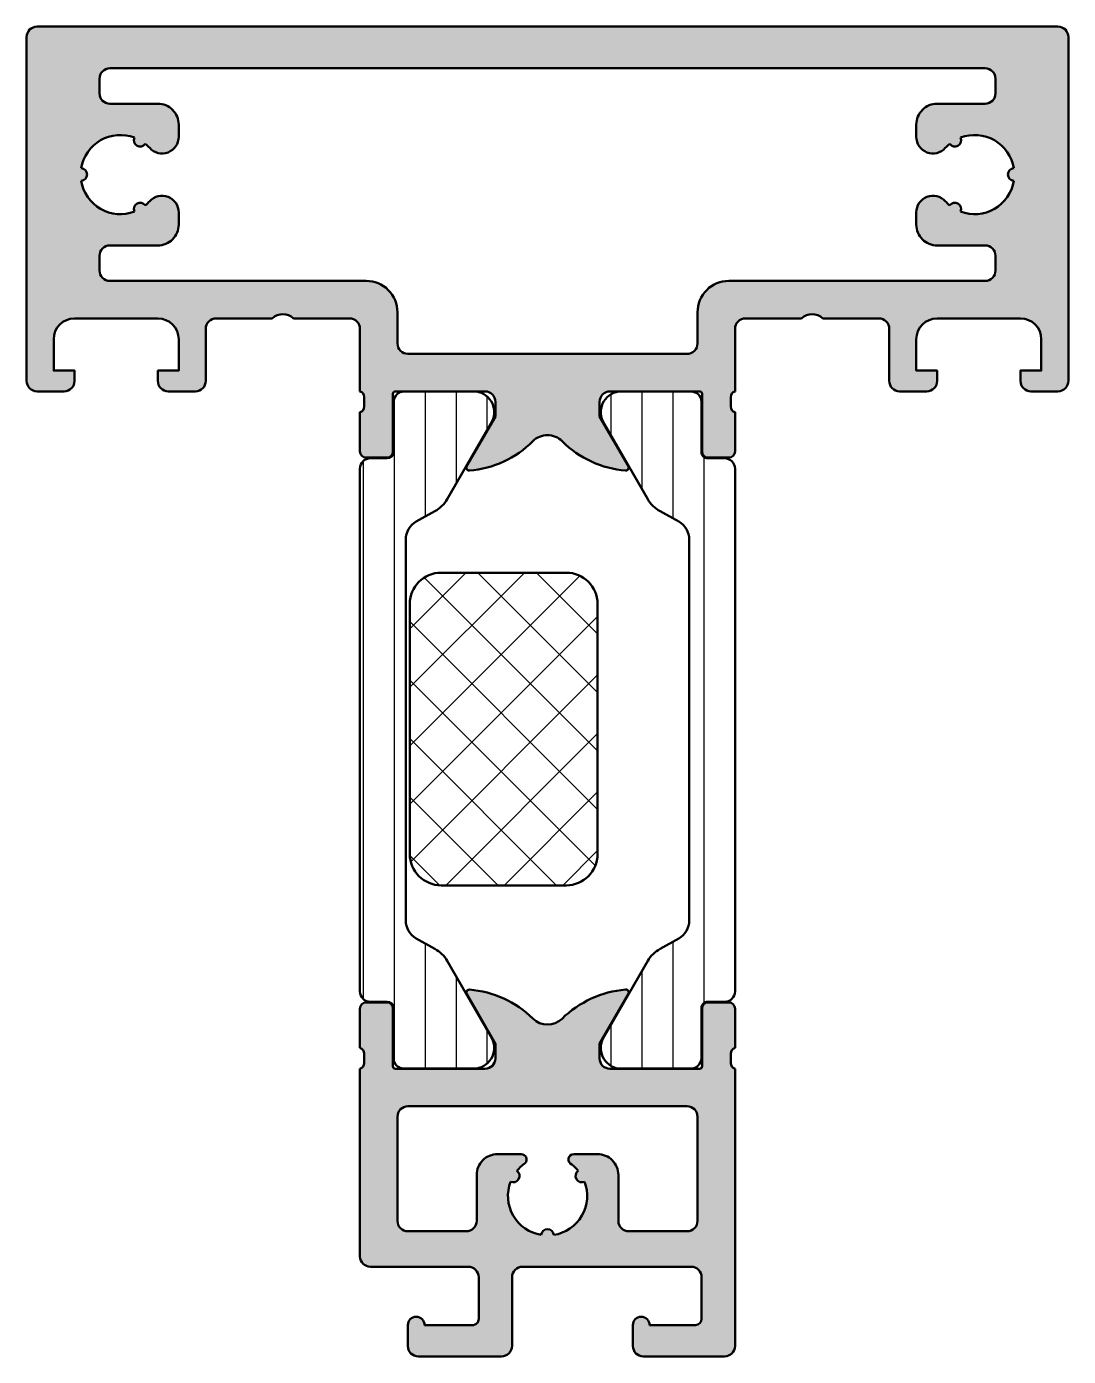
# Model space of a CAD drawing. Extents: x -34 to 16, y 0 to 63.8.
import ezdxf

# ---------------------------------------------------------------- set-up
doc = ezdxf.new("R2010")
doc.units = 0
for name, color, linetype, lineweight in [('0S-Alu contour', 7, 'Continuous', 50), ('0S-Alu hatch', 252, 'Continuous', 25), ('0S-Plastic contour', 254, 'Continuous', 50), ('0S-Plastic hatch', 253, 'Continuous', 25), ('0S-PT contour', 91, 'Continuous', 50), ('0S-PT hatch', 103, 'Continuous', 25)]:
    doc.layers.add(name, color=color, linetype=linetype, lineweight=lineweight)
pattern_1 = [(90, (0, 0), (-1.4859, 0), [])]

# ---------------------------------------------------------------- blocks, each defined once
blk = doc.blocks.new('361260__0FC43218_88BC_407F_BA03_FA83623D5A93_')
at = {"layer": '0S-Alu hatch'}
h = blk.add_hatch(color=256, dxfattribs=at)
edge = h.paths.add_edge_path()
edge.add_line((-17.9978971252732, 13.80130790720986), (-17.99731718468376, 4.799637954501207))
edge.add_arc((-17.49707938946051, 4.799875804912176), 0.5002378517692133, 180.0272426909746, 270.0042221778324)
edge.add_line((-17.49704252648064, 4.299637954501196), (-12.79978906082817, 4.299637954501207))
edge.add_ellipse((-12.79960044200256, 3.799826570296934), major_axis=(-0.4998114197947596, 0), ratio=1, start_angle=179.9774761412519, end_angle=270.0216222808698, ccw=False)
edge.add_line((-12.29978906082818, 3.799630086688099), (-12.29883879209876, 1.799311788870198))
edge.add_ellipse((-12.59883875824665, 1.799169271258404), major_axis=(-0.3000000000000029, 0), ratio=1, start_angle=90.00000000000102, end_angle=180.0272188598893, ccw=False)
edge.add_line((-12.59883875824664, 1.499169271258402), (-14.89981352257439, 1.499169271258409))
edge.add_arc((-15.29980741905876, 1.498981082068098), 0.3999939407540122, 0.026956525226164, 179.9730434747738)
edge.add_line((-15.69980131554314, 1.499169271258438), (-15.69980131554314, 0.4991723706999096))
edge.add_arc((-15.20006176675599, 0.4989119194871137), 0.4997396166573679, 179.970138937485, 270.0298610625287)
edge.add_line((-15.19980131554314, -0.0008276293000707), (-11.19980131554314, -0.000827629300062))
edge.add_arc((-11.19954086433029, 0.4989119194871137), 0.4997396166573732, 269.9701389374713, 360.0298610625272)
edge.add_line((-10.6998013155431, 0.4991723706999532), (-10.69980131554314, 3.799630086688097))
edge.add_ellipse((-10.20005239365945, 3.799881403103206), major_axis=(-0.4997489850753566, 0), ratio=1, start_angle=-90.02878588536959, end_angle=0.028813206127892954, ccw=False)
edge.add_line((-10.19980131554314, 4.299630325106674), (-2.099807609793629, 4.299630325106676))
edge.add_ellipse((-2.099566697902099, 3.799871236883237), major_axis=(-0.4997591462899528, 0), ratio=1, start_angle=179.972352904278, end_angle=270.0276197749581, ccw=False)
edge.add_line((-1.599807609793591, 3.799630086688051), (-1.599807609793629, 1.799169271258421))
edge.add_ellipse((-1.899807609793736, 1.799169271258514), major_axis=(-0.3000000000001071, 0), ratio=1, start_angle=90.00000000000739, end_angle=180, ccw=False)
edge.add_line((-1.899807609793697, 1.499169271258407), (-4.09982572960564, 1.499169271258409))
edge.add_arc((-4.499819626090015, 1.498981082068098), 0.3999939407540122, 0.026956525226164, 179.9730434747738)
edge.add_line((-4.89981352257439, 1.499169271258438), (-4.89981352257439, 0.4991723706999381))
edge.add_arc((-4.400011518686255, 0.4989743745880447), 0.4998020431060991, 179.9773023299494, 270.0226976700537)
edge.add_line((-4.39981352257439, -0.0008276293000656), (-0.4997891085118909, -0.0008276293000904))
edge.add_arc((-0.5008975748014564, 0.5015057364470863), 0.5023345887358165, 270.1264306561599, 359.7338576854152)
edge.add_line((0.0014315946130541, 0.499172370699945), (0.0014315946131092, 13.79965321329024))
edge.add_ellipse((0.0802680411561321, 14.06717380528334), major_axis=(-0.2788950563274082, 0), ratio=1, start_angle=-1.164589374103798, end_angle=73.58012358051059, ccw=False)
edge.add_line((-0.1985694053868874, 14.07284221328174), (-0.1985694053869338, 14.52643621328175))
edge.add_ellipse((0.0802986902564206, 14.53209687275866), major_axis=(-0.2789255417373327, 0), ratio=1, start_angle=-73.57540544462552, end_angle=1.1628700728546164, ccw=False)
edge.add_line((0.0014315946131086, 14.79964021328175), (0.0014315946131092, 16.67965121329027))
edge.add_arc((-0.2985684053868454, 16.67965121329027), 0.3000000000000007, 0, 90.00000000002171)
edge.add_line((-0.298568405386959, 16.97965121329027), (-1.278542724429712, 16.97965121329028))
edge.add_arc((-1.278542724429712, 16.67965121329027), 0.3000000000000007, 90, 180)
edge.add_line((-1.578542724429713, 16.67965121329027), (-1.578542724429667, 13.9196608426848))
edge.add_ellipse((-1.698542724429672, 13.91966084268481), major_axis=(-0.1200000000000059, 0), ratio=1, start_angle=90.00000000000063, end_angle=180, ccw=False)
edge.add_line((-1.698542724429671, 13.7996608426848), (-5.99856840538689, 13.7996608426848))
edge.add_ellipse((-5.998591468703279, 14.29963777907472), major_axis=(-0.4999769369218669, 0), ratio=1, start_angle=-0.0017687124012013555, end_angle=90.00264298329279, ccw=False)
edge.add_line((-6.498568405386919, 14.29965321329025), (-6.49856840538689, 14.99965779092699))
edge.add_line((-6.49856840538689, 14.99965779092699), (-5.116806928978121, 17.3929457827503))
edge.add_arc((-5.237184547003153, 17.46244563223652), 0.1389999999999977, 330.0000716396147, 455.0484688207068)
edge.add_arc((-4.809421857260758, 12.62027721314655), 5.000026220621331, 95.0484688206841, 134.2816996639567)
edge.add_ellipse((-8.998560104650691, 16.91579061580255), major_axis=(-0.9999999999999232, 0), ratio=1, start_angle=45.31333341641488, end_angle=134.2816996639592, ccw=False)
edge.add_arc((-13.12083209949458, 12.74818330795426), 4.861917525170921, 45.31333341641597, 85.57985924540934)
edge.add_arc((-12.75683916082812, 17.45705356420126), 0.1390000000000014, 85.57985924544819, 209.9999283603524)
edge.add_line((-12.87721677885323, 17.38755371471508), (-11.49856840538689, 14.99965779092699))
edge.add_line((-11.49856840538689, 14.99965779092699), (-11.49856840538689, 14.29965321329024))
edge.add_ellipse((-11.99861802901821, 14.29971046922902), major_axis=(-0.5000496269092439, 0), ratio=1, start_angle=90.00218917513968, end_angle=179.9934396038542, ccw=False)
edge.add_line((-11.99859892296501, 13.79966084268478), (-16.29792259815576, 13.79965338784799))
edge.add_ellipse((-16.29792280623055, 13.91965338784776), major_axis=(-0.1199999999999469, 0), ratio=1, start_angle=0, end_angle=90.00009934839471, ccw=False)
edge.add_line((-16.4179228062305, 13.91965338784777), (-16.41792280623053, 16.68130590720986))
edge.add_arc((-16.71792280623049, 16.68130590720986), 0.3000000000000043, 0, 90)
edge.add_line((-16.71792280623049, 16.98130590720986), (-17.69789712527324, 16.98130590720981))
edge.add_arc((-17.69789712527324, 16.68130590720983), 0.2999999999999652, 90, 180)
edge.add_line((-17.99789712527321, 16.68130590720983), (-17.99789712527331, 14.80129490720131))
edge.add_ellipse((-18.07676422091639, 14.53375156667838), major_axis=(-0.2789255417371184, 0), ratio=1, start_angle=178.8371299271139, end_angle=253.57540544466138, ccw=False)
edge.add_line((-17.79789612527325, 14.52809090720132), (-17.79789612527327, 14.07449690720131))
edge.add_ellipse((-18.07673357181617, 14.06882849920285), major_axis=(-0.2788950563272903, 0), ratio=1, start_angle=106.4198764194856, end_angle=181.1645893741151, ccw=False)
edge = h.paths.add_edge_path()
edge.add_ellipse((-15.69803495083909, 11.49993608790174), major_axis=(-0.4997217644620078, 0), ratio=1, start_angle=-90.02841107829369, end_angle=0.03190824188072838, ccw=False)
edge.add_line((-15.69778715538689, 11.99965779092697), (-2.298464645621265, 11.99965779092698))
edge.add_ellipse((-2.298210969793217, 11.49988096372871), major_axis=(-0.4997768915784234, 0), ratio=1, start_angle=179.9744148633478, end_angle=270.0290820867885, ccw=False)
edge.add_line((-1.79843412804313, 11.49965779092697), (-1.798128952261887, 6.499642532137947))
edge.add_ellipse((-2.297794272517649, 6.499307871889584), major_axis=(-0.4996654323282479, 0), ratio=1, start_angle=89.9651222430955, end_angle=180.0383749204868, ccw=False)
edge.add_line((-2.298098434683765, 5.999642532137914), (-5.096967894320869, 5.999642532138041))
edge.add_ellipse((-5.096967894320869, 6.499642532138068), major_axis=(-0.5000000000000263, 0), ratio=1, start_angle=0.0032379919052232253, end_angle=90, ccw=False)
edge.add_line((-5.596967893522448, 6.499614275328134), (-5.597092359105189, 8.70201409256037))
edge.add_arc((-6.596719998370758, 8.702386477884687), 0.9996277086268094, 359.9786559458463, 450.0248410042646)
edge.add_line((-6.597153394261453, 9.702014092560516), (-7.740921704808329, 9.702014092560495))
edge.add_arc((-7.740476768507846, 9.445370835683747), 0.2566436425641909, 90.0993322284764, 247.9529281684275)
edge.add_ellipse((-8.995920076794732, 7.702014092560347), major_axis=(-1.899999999999972, 0), ratio=1, start_angle=219.0928124418445, end_angle=232.4064079722575, ccw=False)
edge.add_arc((-7.350497792846454, 8.65233185086845), 0.3009363354029635, 124.5766386696725, 295.4407405094593)
edge.add_ellipse((-8.99592007679496, 7.702014092560489), major_axis=(-1.899999999999988, 0), ratio=1, start_angle=99.05132556162368, end_angle=200.9245667373083, ccw=False)
edge.add_arc((-8.997744430777516, 5.799642532137909), 0.301855267552106, 4.94709011017446, 174.943017843845)
edge.add_ellipse((-8.995920076795073, 7.702014092560489), major_axis=(-1.89999999999997, 0), ratio=1, start_angle=-20.8928512097786, end_angle=80.8387823923992, ccw=False)
edge.add_arc((-10.64407217410928, 8.653309746036626), 0.3017097781496182, 245.1229573836657, 414.890883176)
edge.add_ellipse((-8.995920076795187, 7.702014092560716), major_axis=(-1.899999999999716, 0), ratio=1, start_angle=304.13758142514774, end_angle=320.9066917694514, ccw=False)
edge.add_arc((-10.25378347969206, 9.445366095923163), 0.256648034123328, 318.2981048899558, 450.0309672842568)
edge.add_line((-10.25392219308958, 9.702014092560505), (-11.39717170480833, 9.702014092560495))
edge.add_arc((-11.39768406787971, 8.702587457653266), 0.9994267662404795, 89.97062691950434, 180.0328702440741)
edge.add_line((-12.39711066965213, 8.70201409256045), (-12.39696131516876, 6.499676440308839))
edge.add_ellipse((-12.89696131401899, 6.499642532137841), major_axis=(-0.4999999999999965, 0), ratio=1, start_angle=90, end_angle=180.0038855901814, ccw=False)
edge.add_line((-12.89696131401899, 5.999642532137844), (-15.69739042687126, 5.999642532137918))
edge.add_ellipse((-15.69766194275962, 6.499401518186942), major_axis=(-0.4997590598054497, 0), ratio=1, start_angle=-0.027631480511502104, end_angle=90.0311284306581, ccw=False)
edge.add_line((-16.19742094444934, 6.499642532137885), (-16.19775663780876, 11.49965779092691))
at = {"layer": '0S-Alu contour', "color": 7}
for points in [[(-12.87721677885323, 17.38755371471508), (-11.49856840538689, 14.99965779092699), (-11.49856840538689, 14.29965321329024)], [(-6.498568405386919, 14.29965321329025), (-6.49856840538689, 14.99965779092699), (-5.116806928978121, 17.3929457827503)], [(-17.99789712527321, 16.68130590720983), (-17.99789712527331, 14.80129490720131)], [(-16.71792280623049, 16.98130590720986), (-17.69789712527324, 16.98130590720981)], [(-16.4179228062305, 13.91965338784777), (-16.41792280623053, 16.68130590720986)], [(-1.578542724429713, 16.67965121329027), (-1.578542724429667, 13.9196608426848)], [(-0.298568405386959, 16.97965121329027), (-1.278542724429712, 16.97965121329028)], [(0.0014315946131086, 14.79964021328175), (0.0014315946131092, 16.67965121329027)], [(-17.79789612527325, 14.52809090720132), (-17.79789612527327, 14.07449690720131)], [(-0.1985694053868874, 14.07284221328174), (-0.1985694053869338, 14.52643621328175)], [(-17.9978971252732, 13.80130790720986), (-17.99731718468376, 4.799637954501207)], [(-11.99859892296501, 13.79966084268478), (-16.29792259815576, 13.79965338784799)], [(-1.698542724429671, 13.7996608426848), (-5.99856840538689, 13.7996608426848)], [(0.0014315946130541, 0.499172370699945), (0.0014315946131092, 13.79965321329024)], [(-16.19742094444934, 6.499642532137885), (-16.19775663780876, 11.49965779092691)], [(-15.69778715538689, 11.99965779092697), (-2.298464645621265, 11.99965779092698)], [(-1.79843412804313, 11.49965779092697), (-1.798128952261887, 6.499642532137947)], [(-10.25392219308958, 9.702014092560505), (-11.39717170480833, 9.702014092560495)], [(-6.597153394261453, 9.702014092560516), (-7.740921704808329, 9.702014092560495)], [(-12.39711066965213, 8.70201409256045), (-12.39696131516876, 6.499676440308839)], [(-5.596967893522448, 6.499614275328134), (-5.597092359105189, 8.70201409256037)], [(-12.89696131401899, 5.999642532137844), (-15.69739042687126, 5.999642532137918)], [(-2.298098434683765, 5.999642532137914), (-5.096967894320869, 5.999642532138041)], [(-17.49704252648064, 4.299637954501196), (-12.79978906082817, 4.299637954501207)], [(-10.19980131554314, 4.299630325106674), (-2.099807609793629, 4.299630325106676)], [(-12.29978906082818, 3.799630086688099), (-12.29883879209876, 1.799311788870198)], [(-10.6998013155431, 0.4991723706999532), (-10.69980131554314, 3.799630086688097)], [(-1.599807609793591, 3.799630086688051), (-1.599807609793629, 1.799169271258421)], [(-15.69980131554314, 1.499169271258438), (-15.69980131554314, 0.4991723706999096)], [(-12.59883875824664, 1.499169271258402), (-14.89981352257439, 1.499169271258409)], [(-4.89981352257439, 1.499169271258438), (-4.89981352257439, 0.4991723706999381)], [(-1.899807609793697, 1.499169271258407), (-4.09982572960564, 1.499169271258409)], [(-15.19980131554314, -0.0008276293000707), (-11.19980131554314, -0.000827629300062)], [(-4.39981352257439, -0.0008276293000656), (-0.4997891085118909, -0.0008276293000904)]]:
    blk.add_lwpolyline(points, dxfattribs=at)
for centre, radius, start, end in [((-12.75683916082812, 17.45705356420126), 0.1390000000000014, 85.57985924544819, 209.9999283603524), ((-13.12083209949458, 12.74818330795426), 4.861917525170921, 45.31333341641597, 85.57985924540934), ((-4.809421857260758, 12.62027721314655), 5.000026220621331, 95.0484688206841, 134.2816996639567), ((-5.237184547003153, 17.46244563223652), 0.1389999999999977, 330.0000716396147, 95.04846882070676), ((-17.69789712527324, 16.68130590720983), 0.2999999999999652, 90, 180), ((-16.71792280623049, 16.68130590720986), 0.3000000000000043, 0, 90), ((-1.278542724429712, 16.67965121329027), 0.3000000000000007, 90, 180), ((-0.2985684053868454, 16.67965121329027), 0.3000000000000007, 0, 90.00000000002171), ((-11.39768406787971, 8.702587457653266), 0.9994267662404795, 89.97062691950434, 180.0328702440741), ((-10.25378347969206, 9.445366095923163), 0.256648034123328, 318.2981048899558, 90.03096728425695), ((-7.740476768507846, 9.445370835683747), 0.2566436425641909, 90.0993322284764, 247.9529281684275), ((-6.596719998370758, 8.702386477884687), 0.9996277086268094, 359.9786559458463, 90.02484100426464), ((-10.64407217410928, 8.653309746036626), 0.3017097781496182, 245.1229573836657, 54.89088317600002), ((-7.350497792846454, 8.65233185086845), 0.3009363354029635, 124.5766386696725, 295.4407405094593), ((-8.997744430777516, 5.799642532137909), 0.301855267552106, 4.94709011017446, 174.943017843845), ((-17.49707938946051, 4.799875804912176), 0.5002378517692133, 180.0272426909746, 270.0042221778324), ((-15.29980741905876, 1.498981082068098), 0.3999939407540122, 0.026956525226164, 179.9730434747738), ((-4.499819626090015, 1.498981082068098), 0.3999939407540122, 0.026956525226164, 179.9730434747738), ((-15.20006176675599, 0.4989119194871137), 0.4997396166573679, 179.970138937485, 270.0298610625287), ((-11.19954086433029, 0.4989119194871137), 0.4997396166573732, 269.9701389374713, 0.0298610625271918), ((-4.400011518686255, 0.4989743745880447), 0.4998020431060991, 179.9773023299494, 270.0226976700537), ((-0.5008975748014564, 0.5015057364470863), 0.5023345887358165, 270.1264306561599, 359.7338576854152)]:
    blk.add_arc(centre, radius, start, end, dxfattribs=at)
at = {"layer": '0S-Alu contour', "color": 7, "extrusion": (0, 0, -1)}
for centre, radius, start, end in [((8.998560104650691, 16.91579061580255), 0.9999999999999232, 225.7183003360408, 314.6866665835851), ((18.07676422091639, 14.53375156667838), 0.2789255417371184, 106.4245945553386, 181.1628700728862), ((-0.0802986902564206, 14.53209687275866), 0.2789255417373327, 358.8371299271454, 73.5754054446255), ((18.07673357181617, 14.06882849920285), 0.2788950563272903, 178.8354106258849, 253.5801235805144), ((11.99861802901821, 14.29971046922902), 0.5000496269092439, 180.0065603961458, 269.9978108248603), ((5.998591468703279, 14.29963777907472), 0.4999769369218669, 269.9973570167072, 0.0017687124011641), ((-0.0802680411561321, 14.06717380528334), 0.2788950563274082, 286.4198764194894, 1.164589374103809), ((16.29792280623055, 13.91965338784776), 0.1199999999999469, 269.9999006516053, 0), ((1.698542724429672, 13.91966084268481), 0.1200000000000059, 180, 269.9999999999994), ((15.69803495083909, 11.49993608790174), 0.4997217644620078, 359.9680917581193, 90.02841107829373), ((2.298210969793217, 11.49988096372871), 0.4997768915784234, 89.97091791321151, 180.0255851366523), ((8.995920076795187, 7.702014092560716), 1.899999999999716, 39.09330823054856, 55.86241857485227), ((8.995920076794732, 7.702014092560347), 1.899999999999972, 127.5935920277425, 140.9071875581555), ((8.995920076795073, 7.702014092560489), 1.89999999999997, 279.1612176076009, 20.89285120977862), ((8.99592007679496, 7.702014092560489), 1.899999999999988, 159.0754332626917, 260.9486744383763), ((15.69766194275962, 6.499401518186942), 0.4997590598054497, 269.9688715693419, 0.0276314805114837), ((12.89696131401899, 6.499642532137841), 0.4999999999999965, 179.9961144098186, 270), ((5.096967894320869, 6.499642532138068), 0.5000000000000263, 270, 359.9967620080948), ((2.297794272517649, 6.499307871889584), 0.4996654323282479, 179.9616250795132, 270.0348777569045), ((12.79960044200256, 3.799826570296934), 0.4998114197947596, 89.97837771913022, 180.0225238587482), ((10.20005239365945, 3.799881403103206), 0.4997489850753566, 359.9711867938721, 90.02878588536963), ((2.099566697902099, 3.799871236883237), 0.4997591462899528, 89.97238022504189, 180.0276470957221), ((12.59883875824665, 1.799169271258404), 0.3000000000000029, 179.9727811401107, 269.999999999999), ((1.899807609793736, 1.799169271258514), 0.3000000000001071, 180, 269.9999999999926)]:
    blk.add_arc(centre, radius, start, end, dxfattribs=at)
blk = doc.blocks.new('366710__C0370ADE_37C6_4296_9EF6_7E364F051CCD_')
at = {"layer": '0S-PT hatch'}
h = blk.add_hatch(dxfattribs=at)
h.set_pattern_fill('ANSI37', color=256, scale=0.625, angle=90, style=0)
h.set_pattern_definition([(135, (0, 0), (-1.403165018917055, -1.403165018917055), []), (225, (0, 0), (1.403165018917055, -1.403165018917055), [])])
edge = h.paths.add_edge_path()
edge.add_ellipse((-8.092503874764814, 36.09966297215371), major_axis=(-1.500002282488707, 0), ratio=1, start_angle=180.0000871852981, end_angle=269.9999310293614, ccw=False)
edge.add_line((-6.592501592277843, 36.09966525466294), (-6.592501592277812, 24.0996657314785))
edge.add_ellipse((-8.092502777188235, 24.09966739322684), major_axis=(-1.500001184911342, 0), ratio=1, start_angle=90.00002704638501, end_angle=179.9999365214846, ccw=False)
edge.add_line((-8.092502069114971, 22.59966620831566), (-14.1053350683444, 22.59966620831566))
edge.add_ellipse((-14.10533607669937, 24.09966518184154), major_axis=(-1.499998973526222, 0), ratio=1, start_angle=-2.1000055085096392e-05, end_angle=90.0000385163492, ccw=False)
edge.add_line((-15.6053350502255, 24.09966573162132), (-15.60533505022545, 36.09966525464134))
edge.add_ellipse((-14.10533497911859, 36.09966518353447), major_axis=(-1.500000071106858, 0), ratio=1, start_angle=270.00000340817473, end_angle=359.9999974386791, ccw=False)
edge.add_line((-14.1053350683444, 37.59966525464133), (-8.092502069114971, 37.59966525464133))
at = {"layer": '0S-PT contour', "color": 7}
for points in [[(-14.1053350683444, 37.59966525464133), (-8.092502069114971, 37.59966525464133)], [(-15.6053350502255, 24.09966573162132), (-15.60533505022545, 36.09966525464134)], [(-6.592501592277843, 36.09966525466294), (-6.592501592277812, 24.0996657314785)], [(-8.092502069114971, 22.59966620831566), (-14.1053350683444, 22.59966620831566)]]:
    blk.add_lwpolyline(points, dxfattribs=at)
at = {"layer": '0S-PT contour', "color": 7, "extrusion": (0, 0, -1)}
for centre, radius, start, end in [((14.10533497911859, 36.09966518353447), 1.500000071106858, 2.5613209388e-06, 89.99999659182527), ((8.092503874764814, 36.09966297215371), 1.500002282488707, 90.00006897063858, 179.9999128147019), ((14.10533607669937, 24.09966518184154), 1.499998973526222, 269.9999614836508, 2.10000550146e-05), ((8.092502777188235, 24.09966739322684), 1.500001184911342, 180.0000634785155, 269.999972953615)]:
    blk.add_arc(centre, radius, start, end, dxfattribs=at)
blk = doc.blocks.new('244215__6FFADFF1_7803_4A9D_A44D_FD22CE751301___DA2E039A_4DBD_4D45_B807_D1D9152CF400_')
at = {"layer": '0S-Plastic hatch'}
h = blk.add_hatch(dxfattribs=at)
h.set_pattern_fill('ANSI31', color=256, scale=0.4680000000000001, angle=45, style=0)
h.set_pattern_definition(pattern_1)
edge = h.paths.add_edge_path()
edge.add_line((-2.197893694813046, 39.18530947207933), (-2.197893694813046, 20.91403347207933))
edge.add_ellipse((-3.197894103511132, 20.91403426652413), major_axis=(-1.000000408698401, 0), ratio=1, start_angle=119.99988120079851, end_angle=179.9999544849755, ccw=False)
edge.add_line((-2.697895694813042, 20.04800747207932), (-3.591644641487732, 19.54632863916285))
edge.add_arc((-2.887570107896294, 18.22183664177368), 1.49999999999998, 117.9942546357581, 150.0000034006577)
edge.add_line((-4.186608258087439, 18.97183656467228), (-6.283376192912442, 15.34012747207933))
edge.add_arc((-5.44212354392107, 14.79949254680218), 0.9999960709244732, 147.2729839001604, 261.8183919480986)
edge.add_line((-5.584434192912453, 13.80967447207934), (-2.117892694813008, 13.80967447207934))
edge.add_arc((-2.112890055187904, 14.31467039672532), 0.505020702855097, 269.4324295555978, 359.4330345179705)
edge.add_line((-1.607894077749287, 14.30967308914302), (-1.608226028146304, 16.70967147207932))
edge.add_ellipse((-1.308226028146388, 16.70967147207942), major_axis=(-0.2999999999999165, 0), ratio=1, start_angle=269.9999999999928, end_angle=360, ccw=False)
edge.add_line((-1.30822602814635, 17.00967147207933), (-0.4978946948129988, 17.00967147207933))
edge.add_arc((-0.4978920159037444, 17.50966879317732), 0.4999973211051536, 269.9996930179673, 360.0003069823849)
edge.add_line((0.0021053051942325, 17.50967147208965), (0.0021053051870013, 42.58967147207932))
edge.add_arc((-0.497892015903858, 42.58967415098854), 0.4999973210979804, 359.9996930176151, 450.0003069820196)
edge.add_line((-0.4978946948129986, 43.08967147207934), (-1.30822602814635, 43.08967147207934))
edge.add_ellipse((-1.308226028146385, 43.38967147207931), major_axis=(-0.2999999999999687, 0), ratio=1, start_angle=0, end_angle=90.00000000000671, ccw=False)
edge.add_line((-1.608226028146352, 43.38967147207933), (-1.607894077749278, 45.78966985501563))
edge.add_arc((-2.107890055187908, 45.78967249464071), 0.4999959774455824, 359.9996975182267, 450.0003024811899)
edge.add_line((-2.107892694813017, 46.28966847207933), (-5.584434192912453, 46.28966847207934))
edge.add_arc((-5.44212354392107, 45.29985039735649), 0.9999960709244753, 98.18160805190148, 212.7270160998397)
edge.add_line((-6.283376192912425, 44.75921547207935), (-4.186608258087517, 41.12750637948633))
edge.add_arc((-2.887570107896408, 41.87750630238499), 1.499999999999985, 209.999996599345, 242.0057453642468)
edge.add_line((-3.591644641487732, 40.55301430499577), (-2.697895694813041, 40.05133547207933))
edge.add_ellipse((-3.197894103511095, 39.18530867763454), major_axis=(-1.000000408698364, 0), ratio=1, start_angle=180.0000455150246, end_angle=240.0001187992028, ccw=False)
at = {"layer": '0S-Plastic contour', "color": 7}
for points in [[(-2.107892694813017, 46.28966847207933), (-5.584434192912453, 46.28966847207934)], [(-1.608226028146352, 43.38967147207933), (-1.607894077749278, 45.78966985501563)], [(-6.283376192912425, 44.75921547207935), (-4.186608258087517, 41.12750637948633)], [(-0.4978946948129986, 43.08967147207934), (-1.30822602814635, 43.08967147207934)], [(0.0021053051942325, 17.50967147208965), (0.0021053051870013, 42.58967147207932)], [(-3.591644641487732, 40.55301430499577), (-2.697895694813041, 40.05133547207933)], [(-2.197893694813046, 39.18530947207933), (-2.197893694813046, 20.91403347207933)], [(-2.697895694813042, 20.04800747207932), (-3.591644641487732, 19.54632863916285)], [(-4.186608258087439, 18.97183656467228), (-6.283376192912442, 15.34012747207933)], [(-1.607894077749287, 14.30967308914302), (-1.608226028146304, 16.70967147207932)], [(-1.30822602814635, 17.00967147207933), (-0.4978946948129988, 17.00967147207933)], [(-5.584434192912453, 13.80967447207934), (-2.117892694813008, 13.80967447207934)]]:
    blk.add_lwpolyline(points, dxfattribs=at)
for centre, radius, start, end in [((-5.44212354392107, 45.29985039735649), 0.9999960709244753, 98.18160805190148, 212.7270160998397), ((-2.107890055187908, 45.78967249464071), 0.4999959774455824, 359.9996975182267, 90.00030248118993), ((-0.497892015903858, 42.58967415098854), 0.4999973210979804, 359.9996930176151, 90.00030698201967), ((-2.887570107896408, 41.87750630238499), 1.499999999999985, 209.999996599345, 242.0057453642468), ((-2.887570107896294, 18.22183664177368), 1.49999999999998, 117.9942546357581, 150.0000034006577), ((-0.4978920159037444, 17.50966879317732), 0.4999973211051536, 269.9996930179673, 0.0003069823849455), ((-5.44212354392107, 14.79949254680218), 0.9999960709244732, 147.2729839001604, 261.8183919480986), ((-2.112890055187904, 14.31467039672532), 0.505020702855097, 269.4324295555978, 359.4330345179705)]:
    blk.add_arc(centre, radius, start, end, dxfattribs=at)
at = {"layer": '0S-Plastic contour', "color": 7, "extrusion": (0, 0, -1)}
for centre, radius, start, end in [((1.308226028146385, 43.38967147207931), 0.2999999999999687, 269.9999999999933, 0), ((3.197894103511095, 39.18530867763454), 1.000000408698364, 119.9998812007972, 179.9999544849754), ((3.197894103511132, 20.91403426652413), 1.000000408698401, 180.0000455150246, 240.0001187992015), ((1.308226028146388, 16.70967147207942), 0.2999999999999166, 0, 90.00000000000723)]:
    blk.add_arc(centre, radius, start, end, dxfattribs=at)
blk = doc.blocks.new('244215__B2E9FDE0_483C_4FCF_ADF1_ADB0A7930C83___A6B78AC8_4020_428B_A248_8AE7DF7EA9BD_')
at = {"layer": '0S-Plastic hatch'}
h = blk.add_hatch(dxfattribs=at)
h.set_pattern_fill('ANSI31', color=256, scale=0.4680000000000001, angle=45, style=0)
h.set_pattern_definition(pattern_1)
edge = h.paths.add_edge_path()
edge.add_line((-15.79789812527315, 39.18694290720987), (-15.79789812527315, 20.91566690720987))
edge.add_arc((-14.79789771657499, 20.91566770165474), 1.000000408698503, 180.0000455150246, 240.0001187992)
edge.add_line((-15.29789612527316, 20.04964090720986), (-14.40414717859846, 19.54796207429336))
edge.add_ellipse((-15.10822171218927, 18.22347007690459), major_axis=(-1.499999999999336, 0), ratio=1, start_angle=209.9999965993417, end_angle=242.005745364256, ccw=False)
edge.add_line((-13.80918356199867, 18.97346999980286), (-11.71241562717375, 15.34176090720984))
edge.add_ellipse((-12.55366827616514, 14.80112598193272), major_axis=(-0.9999960709244938, 0), ratio=1, start_angle=98.181608051902, end_angle=212.7270160998383, ccw=False)
edge.add_line((-12.41135762717374, 13.81130790720985), (-15.88789912527318, 13.81130790720985))
edge.add_ellipse((-15.88790176489825, 14.3113038846485), major_axis=(-0.4999959774456135, 0), ratio=1, start_angle=-0.0003024817733034979, end_angle=90.00030248118651, ccw=False)
edge.add_line((-16.3878977423369, 14.31130652427868), (-16.38756579193989, 16.71130490720986))
edge.add_arc((-16.68756579193984, 16.71130490720986), 0.300000000000002, 0, 90)
edge.add_line((-16.68756579193984, 17.01130490720986), (-17.4978971252732, 17.01130490720984))
edge.add_ellipse((-17.49789980418234, 17.51130222830064), major_axis=(-0.4999973210979719, 0), ratio=1, start_angle=-0.00030698238492732344, end_angle=90.0003069820205, ccw=False)
edge.add_line((-17.99789712527314, 17.51130490721298), (-17.99789712528036, 42.59130490720266))
edge.add_ellipse((-17.4978998041825, 42.59130758611198), major_axis=(-0.4999973211050347, 0), ratio=1, start_angle=-90.0003069820383, end_angle=0.00030698238492732344, ccw=False)
edge.add_line((-17.4978971252732, 43.09130490720984), (-16.68756579193984, 43.09130490720986))
edge.add_arc((-16.68756579193984, 43.39130490720987), 0.3000000000000114, 270, 360)
edge.add_line((-16.38756579193983, 43.39130490720987), (-16.38789774233692, 45.79130329014617))
edge.add_ellipse((-15.88290176489829, 45.78630598256387), major_axis=(-0.5050207028551056, 0), ratio=1, start_angle=269.4324295555978, end_angle=359.43303451796925, ccw=False)
edge.add_line((-15.87789912527319, 46.29130190720984), (-12.41135762717374, 46.29130190720985))
edge.add_ellipse((-12.55366827616513, 45.301483832487), major_axis=(-0.9999960709244795, 0), ratio=1, start_angle=147.2729839001609, end_angle=261.81839194809805, ccw=False)
edge.add_line((-11.71241562717377, 44.76084890720987), (-13.80918356199868, 41.12913981461687))
edge.add_ellipse((-15.10822171219057, 41.87913973751643), major_axis=(-1.500000000001111, 0), ratio=1, start_angle=117.99425463576421, end_angle=150.0000034006405, ccw=False)
edge.add_line((-14.40414717859846, 40.55464774012635), (-15.29789612527315, 40.05296890720984))
edge.add_arc((-14.79789771657499, 39.186942112765), 1.000000408698497, 119.9998812008007, 179.9999544849754)
at = {"layer": '0S-Plastic contour', "color": 7}
for points in [[(-15.87789912527319, 46.29130190720984), (-12.41135762717374, 46.29130190720985)], [(-16.38756579193983, 43.39130490720987), (-16.38789774233692, 45.79130329014617)], [(-11.71241562717377, 44.76084890720987), (-13.80918356199868, 41.12913981461687)], [(-17.4978971252732, 43.09130490720984), (-16.68756579193984, 43.09130490720986)], [(-17.99789712527314, 17.51130490721298), (-17.99789712528036, 42.59130490720266)], [(-14.40414717859846, 40.55464774012635), (-15.29789612527315, 40.05296890720984)], [(-15.79789812527315, 39.18694290720987), (-15.79789812527315, 20.91566690720987)], [(-15.29789612527316, 20.04964090720986), (-14.40414717859846, 19.54796207429336)], [(-13.80918356199867, 18.97346999980286), (-11.71241562717375, 15.34176090720984)], [(-16.68756579193984, 17.01130490720986), (-17.4978971252732, 17.01130490720984)], [(-16.3878977423369, 14.31130652427868), (-16.38756579193989, 16.71130490720986)], [(-12.41135762717374, 13.81130790720985), (-15.88789912527318, 13.81130790720985)]]:
    blk.add_lwpolyline(points, dxfattribs=at)
at = {"layer": '0S-Plastic contour', "color": 7, "extrusion": (0, 0, -1)}
for centre, radius, start, end in [((15.88290176489829, 45.78630598256387), 0.5050207028551056, 0.5669654820307576, 90.56757044440216), ((12.55366827616513, 45.301483832487), 0.9999960709244795, 98.18160805190196, 212.7270160998392), ((17.4978998041825, 42.59130758611198), 0.4999973211050347, 359.9996930176151, 90.00030698203842), ((15.10822171219057, 41.87913973751643), 1.500000000001111, 209.9999965993596, 242.0057453642358), ((15.10822171218927, 18.22347007690459), 1.499999999999336, 117.994254635744, 150.0000034006583), ((17.49789980418234, 17.51130222830064), 0.4999973210979719, 269.9996930179795, 0.0003069823849455), ((12.55366827616514, 14.80112598193272), 0.9999960709244938, 147.2729839001617, 261.818391948098), ((15.88790176489825, 14.3113038846485), 0.4999959774456135, 269.9996975188135, 0.0003024817733149)]:
    blk.add_arc(centre, radius, start, end, dxfattribs=at)
at = {"layer": '0S-Plastic contour', "color": 7}
for centre, radius, start, end in [((-16.68756579193984, 43.39130490720987), 0.3000000000000114, 270, 0), ((-14.79789771657499, 39.186942112765), 1.000000408698497, 119.9998812008007, 179.9999544849754), ((-14.79789771657499, 20.91566770165474), 1.000000408698503, 180.0000455150246, 240.0001187992), ((-16.68756579193984, 16.71130490720986), 0.300000000000002, 0, 90)]:
    blk.add_arc(centre, radius, start, end, dxfattribs=at)
blk = doc.blocks.new('304140__DFBBE268_C7AC_4419_89D0_55519B4CD513_')
at = {"layer": '0S-Alu hatch'}
h = blk.add_hatch(color=256, dxfattribs=at)
edge = h.paths.add_edge_path()
edge.add_line((-33.997894694813, 63.29991261270433), (-33.997894694813, 46.79992787149339))
edge.add_arc((-33.49791013146967, 46.79991243483672), 0.4999845635816407, 179.9982310347786, 270.0017689651669)
edge.add_line((-33.497894694813, 46.29992787149339), (-32.19787638426613, 46.2999278714934))
edge.add_arc((-32.19789799012665, 46.79994947735392), 0.500021606327321, 270.002475742259, 359.9975242576594)
edge.add_line((-31.69787638426612, 46.79992787149268), (-31.69787638426612, 47.29992787149339))
edge.add_line((-31.69787638426612, 47.29992787149339), (-32.69787638426612, 47.29992787149339))
edge.add_line((-32.69787638426612, 47.29992787149339), (-32.69787638426612, 48.7999278714934))
edge.add_ellipse((-31.6978703151234, 48.79992180235067), major_axis=(-1.000006069161145, 0), ratio=1, start_angle=270.00034773415314, end_angle=359.9996522645864, ccw=False)
edge.add_line((-31.69787638426612, 49.79992787149339), (-27.69787638426612, 49.79992787149339))
edge.add_ellipse((-27.69792821980447, 48.79987603595509), major_axis=(-1.000051836881692, 0), ratio=1, start_angle=180.0029698036137, end_angle=269.99703019636837, ccw=False)
edge.add_line((-26.69787638426616, 48.79992787149312), (-26.69787638426612, 47.29992787149339))
edge.add_line((-26.69787638426612, 47.29992787149339), (-27.69787638426612, 47.29992787149339))
edge.add_line((-27.69787638426612, 47.29992787149339), (-27.69787638426612, 46.79992787149339))
edge.add_arc((-27.19788670437663, 46.79991755138286), 0.4999896799959626, 179.9988173777201, 270.0011826219615)
edge.add_line((-27.19787638426613, 46.2999278714934), (-25.89807169676613, 46.2999278714934))
edge.add_arc((-25.89758372427241, 46.79943971303169), 0.4995120798880823, 269.9440278424065, 360.0262394623753)
edge.add_line((-25.39807169676615, 46.79966847207943), (-25.39807169676612, 49.29992787149339))
edge.add_ellipse((-24.89768030672624, 49.29953637164981), major_axis=(-0.5003915431921032, 0), ratio=1, start_angle=270.0238489786061, end_angle=359.9551725217762, ccw=False)
edge.add_line((-24.89788859129737, 49.79992787149339), (-22.20975144257636, 49.79992787149339))
edge.add_ellipse((-21.69792165663719, 49.24502182641091), major_axis=(-0.7549108878825518, 0), ratio=1, start_angle=227.3124259557179, end_angle=312.68757404428686, ccw=False)
edge.add_line((-21.18609187069806, 49.79992787149344), (-18.497894694813, 49.79992787149339))
edge.add_ellipse((-18.49791050927105, 49.29991205703531), major_axis=(-0.5000158147081701, 0), ratio=1, start_angle=180.0018121461792, end_angle=269.9981878539138, ccw=False)
edge.add_line((-17.99789469481297, 49.29992787149419), (-17.997894694813, 46.29966847207933))
edge.add_ellipse((-18.07673114135601, 46.03214788008624), major_axis=(-0.278895056327407, 0), ratio=1, start_angle=178.8354106258957, end_angle=253.5801235805115, ccw=False)
edge.add_line((-17.797893694813, 46.02647947208782), (-17.79789369481295, 45.57288547208784))
edge.add_ellipse((-18.07676179045632, 45.56722481261095), major_axis=(-0.278925541737339, 0), ratio=1, start_angle=106.42459455537559, end_angle=181.1628700728521, ccw=False)
edge.add_line((-17.997894694813, 45.29968147208786), (-17.997894694813, 43.41967047207933))
edge.add_arc((-17.69789469481304, 43.41967047207933), 0.300000000000002, 180, 270)
edge.add_line((-17.69789469481304, 43.11967047207932), (-16.71792037577018, 43.11967047207931))
edge.add_arc((-16.71792037577018, 43.41967047207933), 0.3000000000000043, 270, 360)
edge.add_line((-16.41792037577017, 43.41967047207933), (-16.41792037577022, 46.17966847207933))
edge.add_ellipse((-16.29792037577009, 46.17966847207929), major_axis=(-0.1200000000001324, 0), ratio=1, start_angle=269.3539080235725, end_angle=360, ccw=False)
edge.add_line((-16.29656723257653, 46.2996608426848), (-11.99790041685889, 46.2996608426848))
edge.add_ellipse((-11.99788561787707, 45.79967564183418), major_axis=(-0.499985201069633, 0), ratio=1, start_angle=179.9991783831404, end_angle=270.0016958885942, ccw=False)
edge.add_line((-11.49790041685885, 45.79966847208285), (-11.49790041685889, 45.09966580179124))
edge.add_line((-11.49790041685889, 45.09966580179124), (-12.87809825243118, 42.70908517501541))
edge.add_arc((-12.75772062247017, 42.63958534620289), 0.1389999999999995, 150.0000814796232, 274.4731840727019)
edge.add_arc((-13.12305552226041, 47.30954787460109), 4.823230951356701, 274.4731840726879, 315.1263713479092)
edge.add_ellipse((-8.997894694812976, 43.1994272694728), major_axis=(-1.000004126272412, 0), ratio=1, start_angle=224.7905452776021, end_angle=314.99982538816744, ccw=False)
edge.add_arc((-4.872733867365582, 47.30954787460106), 4.82323095135668, 224.917091237531, 265.526815927312)
edge.add_arc((-5.238068767155823, 42.63958534620289), 0.1390000000000023, 265.526815927298, 389.9999185203768)
edge.add_line((-5.11769113719481, 42.70908517501541), (-6.4978889727671, 45.09966580179124))
edge.add_line((-6.4978889727671, 45.09966580179124), (-6.4978889727671, 45.79966847207933))
edge.add_ellipse((-5.997903771748994, 45.79967564183429), major_axis=(-0.4999852010695127, 0), ratio=1, start_angle=-90.00169588860223, end_angle=0.0008216173033019913, ccw=False)
edge.add_line((-5.9978889727671, 46.29966084268479), (-1.699222157049575, 46.2996608426848))
edge.add_ellipse((-1.697869013855893, 46.17966847207933), major_axis=(-0.1200000000000994, 0), ratio=1, start_angle=180, end_angle=270.64609197648844, ccw=False)
edge.add_line((-1.577869013855796, 46.17966847207933), (-1.577869013855774, 43.41967047207933))
edge.add_arc((-1.27786901385582, 43.41967047207933), 0.2999999999999891, 180, 270)
edge.add_line((-1.27786901385582, 43.11967047207934), (-0.2978946948130669, 43.11967047207931))
edge.add_arc((-0.2978946948130669, 43.41967047207933), 0.2999999999999971, 270, 360)
edge.add_line((0.0021053051869302, 43.41967047207933), (0.0021053051870013, 45.29968147208785))
edge.add_ellipse((0.0809724008300305, 45.56722481261077), major_axis=(-0.2789255417370912, 0), ratio=1, start_angle=-1.1628700728896888, end_angle=73.57540544467139, ccw=False)
edge.add_line((-0.1978956948130773, 45.57288547208784), (-0.1978956948130417, 46.02647947208786))
edge.add_ellipse((0.0809417517301198, 46.03214788008613), major_axis=(-0.2788950563275466, 0), ratio=1, start_angle=-73.58012358049768, end_angle=1.1645893740774795, ccw=False)
edge.add_line((0.0021053051869984, 46.29966847207934), (0.0021053051870013, 49.29992787149339))
edge.add_ellipse((0.5021211196450202, 49.29991205703537), major_axis=(-0.500015814708108, 0), ratio=1, start_angle=270.0018121460827, end_angle=359.99818785382087, ccw=False)
edge.add_line((0.5021053051870012, 49.79992787149339), (3.19030248107208, 49.79992787149339))
edge.add_ellipse((3.702132267011198, 49.24502182641106), major_axis=(-0.7549108878824093, 0), ratio=1, start_angle=227.312425955705, end_angle=312.68757404429107, ccw=False)
edge.add_line((4.213962052950354, 49.79992787149336), (6.902099201671376, 49.79992787149339))
edge.add_ellipse((6.901890917100106, 49.29953637164974), major_axis=(-0.5003915431921774, 0), ratio=1, start_angle=180.0448274782238, end_angle=269.97615102137837, ccw=False)
edge.add_line((7.402282307140062, 49.29992787149331), (7.402282307140126, 46.79966847207933))
edge.add_arc((7.90179433464641, 46.79943971303169), 0.4995120798880832, 179.9737605376386, 270.0559721575936)
edge.add_line((7.902282307140126, 46.2999278714934), (9.202086994640126, 46.2999278714934))
edge.add_arc((9.202097314750631, 46.79991755138283), 0.4999896799959595, 269.9988173780385, 360.0011826222799)
edge.add_line((9.702086994640084, 46.79992787149343), (9.702086994640126, 47.29992787149339))
edge.add_line((9.702086994640126, 47.29992787149339), (8.702086994640126, 47.29992787149339))
edge.add_line((8.702086994640126, 47.29992787149339), (8.702086994640126, 48.7999278714934))
edge.add_ellipse((9.702138830178479, 48.79987603595504), major_axis=(-1.000051836881744, 0), ratio=1, start_angle=270.0029698036323, end_angle=359.99703019614094, ccw=False)
edge.add_line((9.702086994640126, 49.79992787149338), (13.70208699464013, 49.79992787149339))
edge.add_ellipse((13.70208092549739, 48.79992180235067), major_axis=(-1.000006069161145, 0), ratio=1, start_angle=180.0003477333174, end_angle=269.99965226584675, ccw=False)
edge.add_line((14.70208699464012, 48.7999278714788), (14.70208699464012, 47.29992787149339))
edge.add_line((14.70208699464012, 47.29992787149339), (13.70208699464013, 47.29992787149339))
edge.add_line((13.70208699464013, 47.29992787149339), (13.70208699464013, 46.79992787149339))
edge.add_arc((14.20210860050065, 46.79994947735392), 0.5000216063273282, 180.0024757423405, 269.9975242577409)
edge.add_line((14.20208699464012, 46.29992787149339), (15.502105305187, 46.2999278714934))
edge.add_arc((15.50212074184367, 46.79991243483676), 0.4999845635816515, 269.998231034833, 360.0017689652213)
edge.add_line((16.00210530518702, 46.7999278714939), (16.002105305187, 63.29991261270436))
edge.add_arc((15.50236385503513, 63.30017116255234), 0.4997415170344816, 359.9703570441063, 450.0296429307727)
edge.add_line((15.50210530540619, 63.79991261270433), (-33.497894694813, 63.79991261270433))
edge.add_arc((-33.49815324466101, 63.30017116255231), 0.4997415170346097, 89.9703570441102, 180.0296429558937)
edge = h.paths.add_edge_path()
edge.add_line((-26.69790690184425, 58.5137617872434), (-26.69790690184425, 59.0999538114348))
edge.add_arc((-27.69739109905777, 59.10046961422131), 0.9994843303083897, 359.970431428338, 450.0295685716545)
edge.add_line((-27.69790690184425, 60.0999538114348), (-29.99789541006874, 60.09995381143479))
edge.add_ellipse((-29.99815312329213, 60.59969609821138), major_axis=(-0.4997423532269427, 0), ratio=1, start_angle=-0.02954698673721623, end_angle=90.02954698673051, ccw=False)
edge.add_line((-30.49789541006872, 60.59995381143483), (-30.49789541006871, 61.2999126127043))
edge.add_ellipse((-29.99813005800149, 61.30016251203267), major_axis=(-0.499765414546207, 0), ratio=1, start_angle=-90.02690129472961, end_angle=0.028649796481602152, ccw=False)
edge.add_line((-29.99789541006874, 61.79992787149338), (12.00210602013601, 61.79992787149339))
edge.add_ellipse((12.00234066837538, 61.3001625120327), major_axis=(-0.4997654145463398, 0), ratio=1, start_angle=179.9713502035184, end_angle=270.02690132988147, ccw=False)
edge.add_line((12.50210602044273, 61.29991261270433), (12.50210602044272, 60.59995381143483))
edge.add_ellipse((12.00236373366613, 60.59969609821138), major_axis=(-0.4997423532269391, 0), ratio=1, start_angle=89.97045301326949, end_angle=180.0295469867371, ccw=False)
edge.add_line((12.00210602044274, 60.09995381143479), (9.702117512218251, 60.0999538114348))
edge.add_arc((9.70160170943177, 59.10046961422131), 0.9994843303083915, 89.97043142834553, 180.0295685716496)
edge.add_line((8.702117512218276, 59.09995381143492), (8.702117512218209, 58.51376178724336))
edge.add_arc((9.502117512218206, 58.51376178724336), 0.7999999999999972, 180, 317.7941679997329)
edge.add_ellipse((11.50210530518688, 56.69991261270448), major_axis=(-1.899999999999812, 0), ratio=1, start_angle=309.11469392024577, end_angle=317.79416799972756, ccw=False)
edge.add_arc((10.55079409394591, 58.34685960770335), 0.3017128327673428, 214.9329847051371, 385.0902823076902)
edge.add_ellipse((11.502105305187, 56.69991261270431), major_axis=(-1.900000000000011, 0), ratio=1, start_angle=189.1247866127315, end_angle=290.90857309258234, ccw=False)
edge.add_arc((13.40446383221069, 56.70052963368476), 0.3018517953628743, 95.01797785603924, 265.0191893722275)
edge.add_ellipse((11.502105305187, 56.69991261270434), major_axis=(-1.900000000000006, 0), ratio=1, start_angle=69.09088007231622, end_angle=170.9123806155364, ccw=False)
edge.add_arc((10.55177584225669, 55.05327197044997), 0.3009363463502614, 334.7773812572216, 505.2413555773614)
edge.add_ellipse((11.50210530518688, 56.69991261270425), major_axis=(-1.899999999999856, 0), ratio=1, start_angle=42.20583200027431, end_angle=50.927856762270096, ccw=False)
edge.add_arc((9.502117512218206, 54.88606343816528), 0.8000000000000058, 42.20583200026736, 180)
edge.add_line((8.7021175122182, 54.88606343816528), (8.70211751221828, 54.29989163186928))
edge.add_arc((9.701603106398691, 54.29937722604979), 0.9994857265551724, 179.9705115511584, 270.029488448845)
edge.add_line((9.702117512218251, 53.29989163186937), (12.00210602044274, 53.29989163186937))
edge.add_ellipse((12.00234066837549, 52.80012627240864), major_axis=(-0.4997654145462145, 0), ratio=1, start_angle=179.9713502035184, end_angle=270.02690129472967, ccw=False)
edge.add_line((12.50210602044272, 52.79987637308028), (12.50210602044271, 52.09991566446217))
edge.add_ellipse((12.00236373366613, 52.09965795123872), major_axis=(-0.499742353226932, 0), ratio=1, start_angle=89.97045301326949, end_angle=180.0295469867371, ccw=False)
edge.add_line((12.00210602044274, 51.59991566446215), (-0.2978824877817487, 51.59991566446214))
edge.add_arc((-0.2979080431445027, 50.09994121982493), 1.499974444854905, 89.9990238404162, 180.0009761594018)
edge.add_line((-1.797882487781712, 50.09991566446694), (-1.797882487781752, 48.59991566446216))
edge.add_ellipse((-2.298452329561541, 48.60024114708526), major_axis=(-0.5005699475981169, 0), ratio=1, start_angle=88.21034694540077, end_angle=179.9627449030618, ccw=False)
edge.add_line((-2.314085258878662, 48.09991536925711), (-15.69790690184425, 48.09967152383713))
edge.add_ellipse((-15.69733706006445, 48.60024114708526), major_axis=(-0.5005699475981525, 0), ratio=1, start_angle=0.03725509693839513, end_angle=89.9347752772996, ccw=False)
edge.add_line((-16.19790690184428, 48.59991566446216), (-16.19790690184429, 50.09991566446694))
edge.add_arc((-17.69788134648149, 50.09994121982493), 1.499974444854899, 359.9990238405982, 450.0009761595838)
edge.add_line((-17.69790690184425, 51.59991566446213), (-29.99789541006874, 51.59991566446214))
edge.add_ellipse((-29.99815312329213, 52.09965795123872), major_axis=(-0.4997423532269382, 0), ratio=1, start_angle=-0.02954698673721623, end_angle=90.02954698673051, ccw=False)
edge.add_line((-30.49789541006872, 52.09991566446217), (-30.49789541006871, 52.79987637308031))
edge.add_ellipse((-29.99813005800149, 52.80012627240868), major_axis=(-0.4997654145462088, 0), ratio=1, start_angle=-90.02690129472961, end_angle=0.028649796481602152, ccw=False)
edge.add_line((-29.99789541006874, 53.29989163186938), (-27.69790690184425, 53.29989163186938))
edge.add_arc((-27.69739249602469, 54.29937722604979), 0.9994857265551617, 269.970511551155, 360.0294884488416)
edge.add_line((-26.69790690184429, 54.29989163186928), (-26.69790690184421, 54.88606343816528))
edge.add_arc((-27.49790690184421, 54.88606343816528), 0.8000000000000007, 0, 137.7941679997311)
edge.add_ellipse((-29.497894694813, 56.69991261270431), major_axis=(-1.899999999999955, 0), ratio=1, start_angle=129.0721432377313, end_angle=137.7941679997275, ccw=False)
edge.add_arc((-28.54756523188269, 55.05327197044997), 0.3009363463502539, 34.75864442264099, 205.2226187427774)
edge.add_ellipse((-29.497894694813, 56.69991261270434), major_axis=(-1.899999999999998, 0), ratio=1, start_angle=9.087619384463608, end_angle=110.909119927684, ccw=False)
edge.add_arc((-31.4002532218367, 56.70052963368476), 0.3018517953628779, 274.9808106277738, 444.9820221439595)
edge.add_ellipse((-29.497894694813, 56.69991261270434), major_axis=(-1.899999999999999, 0), ratio=1, start_angle=249.0914269074168, end_angle=350.8752133872691, ccw=False)
edge.add_arc((-28.54658348357191, 58.34685960770335), 0.3017128327673286, 154.9097176923068, 325.0670152948656)
edge.add_ellipse((-29.497894694813, 56.69991261270436), major_axis=(-1.899999999999982, 0), ratio=1, start_angle=222.2058320002733, end_angle=230.8853060797543, ccw=False)
edge.add_arc((-27.49790690184421, 58.5137617872434), 0.8000000000000035, 222.2058320002672, 360)
at = {"layer": '0S-Alu contour', "color": 7}
for points in [[(-33.997894694813, 63.29991261270433), (-33.997894694813, 46.79992787149339)], [(15.50210530540619, 63.79991261270433), (-33.497894694813, 63.79991261270433)], [(16.00210530518702, 46.7999278714939), (16.002105305187, 63.29991261270436)], [(-30.49789541006872, 60.59995381143483), (-30.49789541006871, 61.2999126127043)], [(-29.99789541006874, 61.79992787149338), (12.00210602013601, 61.79992787149339)], [(12.50210602044273, 61.29991261270433), (12.50210602044272, 60.59995381143483)], [(-27.69790690184425, 60.0999538114348), (-29.99789541006874, 60.09995381143479)], [(12.00210602044274, 60.09995381143479), (9.702117512218251, 60.0999538114348)], [(-26.69790690184425, 58.5137617872434), (-26.69790690184425, 59.0999538114348)], [(8.702117512218276, 59.09995381143492), (8.702117512218209, 58.51376178724336)], [(-26.69790690184429, 54.29989163186928), (-26.69790690184421, 54.88606343816528)], [(8.7021175122182, 54.88606343816528), (8.70211751221828, 54.29989163186928)], [(-29.99789541006874, 53.29989163186938), (-27.69790690184425, 53.29989163186938)], [(9.702117512218251, 53.29989163186937), (12.00210602044274, 53.29989163186937)], [(-30.49789541006872, 52.09991566446217), (-30.49789541006871, 52.79987637308031)], [(12.50210602044272, 52.79987637308028), (12.50210602044271, 52.09991566446217)], [(-17.69790690184425, 51.59991566446213), (-29.99789541006874, 51.59991566446214)], [(12.00210602044274, 51.59991566446215), (-0.2978824877817487, 51.59991566446214)], [(-31.69787638426612, 49.79992787149339), (-27.69787638426612, 49.79992787149339)], [(-24.89788859129737, 49.79992787149339), (-22.20975144257636, 49.79992787149339)], [(-21.18609187069806, 49.79992787149344), (-18.497894694813, 49.79992787149339)], [(-16.19790690184428, 48.59991566446216), (-16.19790690184429, 50.09991566446694)], [(-1.797882487781712, 50.09991566446694), (-1.797882487781752, 48.59991566446216)], [(0.5021053051870012, 49.79992787149339), (3.19030248107208, 49.79992787149339)], [(4.213962052950354, 49.79992787149336), (6.902099201671376, 49.79992787149339)], [(9.702086994640126, 49.79992787149338), (13.70208699464013, 49.79992787149339)], [(-25.39807169676615, 46.79966847207943), (-25.39807169676612, 49.29992787149339)], [(-17.99789469481297, 49.29992787149419), (-17.997894694813, 46.29966847207933)], [(0.0021053051869984, 46.29966847207934), (0.0021053051870013, 49.29992787149339)], [(7.402282307140062, 49.29992787149331), (7.402282307140126, 46.79966847207933)], [(-31.69787638426612, 46.79992787149268), (-31.69787638426612, 47.29992787149339), (-32.69787638426612, 47.29992787149339), (-32.69787638426612, 48.7999278714934)], [(-26.69787638426616, 48.79992787149312), (-26.69787638426612, 47.29992787149339), (-27.69787638426612, 47.29992787149339), (-27.69787638426612, 46.79992787149339)], [(9.702086994640084, 46.79992787149343), (9.702086994640126, 47.29992787149339), (8.702086994640126, 47.29992787149339), (8.702086994640126, 48.7999278714934)], [(14.70208699464012, 48.7999278714788), (14.70208699464012, 47.29992787149339), (13.70208699464013, 47.29992787149339), (13.70208699464013, 46.79992787149339)], [(-2.314085258878662, 48.09991536925711), (-15.69790690184425, 48.09967152383713)], [(-33.497894694813, 46.29992787149339), (-32.19787638426613, 46.2999278714934)], [(-27.19787638426613, 46.2999278714934), (-25.89807169676613, 46.2999278714934)], [(-17.797893694813, 46.02647947208782), (-17.79789369481295, 45.57288547208784)], [(-16.41792037577017, 43.41967047207933), (-16.41792037577022, 46.17966847207933)], [(-16.29656723257653, 46.2996608426848), (-11.99790041685889, 46.2996608426848)], [(-5.9978889727671, 46.29966084268479), (-1.699222157049575, 46.2996608426848)], [(-1.577869013855796, 46.17966847207933), (-1.577869013855774, 43.41967047207933)], [(-0.1978956948130773, 45.57288547208784), (-0.1978956948130417, 46.02647947208786)], [(7.902282307140126, 46.2999278714934), (9.202086994640126, 46.2999278714934)], [(14.20208699464012, 46.29992787149339), (15.502105305187, 46.2999278714934)], [(-17.997894694813, 45.29968147208786), (-17.997894694813, 43.41967047207933)], [(-11.49790041685885, 45.79966847208285), (-11.49790041685889, 45.09966580179124), (-12.87809825243118, 42.70908517501541)], [(-5.11769113719481, 42.70908517501541), (-6.4978889727671, 45.09966580179124), (-6.4978889727671, 45.79966847207933)], [(0.0021053051869302, 43.41967047207933), (0.0021053051870013, 45.29968147208785)], [(-17.69789469481304, 43.11967047207932), (-16.71792037577018, 43.11967047207931)], [(-1.27786901385582, 43.11967047207934), (-0.2978946948130669, 43.11967047207931)]]:
    blk.add_lwpolyline(points, dxfattribs=at)
for centre, radius, start, end in [((-33.49815324466101, 63.30017116255231), 0.4997415170346097, 89.9703570441102, 180.0296429558937), ((15.50236385503513, 63.30017116255234), 0.4997415170344816, 359.9703570441063, 90.02964293077274), ((-27.69739109905777, 59.10046961422131), 0.9994843303083897, 359.970431428338, 90.0295685716545), ((9.70160170943177, 59.10046961422131), 0.9994843303083915, 89.97043142834553, 180.0295685716496), ((-28.54658348357191, 58.34685960770335), 0.3017128327673286, 154.9097176923068, 325.0670152948656), ((-27.49790690184421, 58.5137617872434), 0.8000000000000035, 222.2058320002672, 0), ((9.502117512218206, 58.51376178724336), 0.7999999999999972, 180, 317.7941679997329), ((10.55079409394591, 58.34685960770335), 0.3017128327673428, 214.9329847051371, 25.09028230769019), ((-31.4002532218367, 56.70052963368476), 0.3018517953628779, 274.9808106277738, 84.98202214395957), ((13.40446383221069, 56.70052963368476), 0.3018517953628743, 95.01797785603924, 265.0191893722275), ((-27.49790690184421, 54.88606343816528), 0.8000000000000007, 0, 137.7941679997311), ((9.502117512218206, 54.88606343816528), 0.8000000000000058, 42.20583200026736, 180), ((-28.54756523188269, 55.05327197044997), 0.3009363463502539, 34.75864442264099, 205.2226187427774), ((10.55177584225669, 55.05327197044997), 0.3009363463502614, 334.7773812572216, 145.2413555773615), ((-27.69739249602469, 54.29937722604979), 0.9994857265551617, 269.970511551155, 0.029488448841605), ((9.701603106398691, 54.29937722604979), 0.9994857265551724, 179.9705115511584, 270.029488448845), ((-17.69788134648149, 50.09994121982493), 1.499974444854899, 359.9990238405982, 90.00097615958379), ((-0.2979080431445027, 50.09994121982493), 1.499974444854905, 89.9990238404162, 180.0009761594018), ((-33.49791013146967, 46.79991243483672), 0.4999845635816407, 179.9982310347786, 270.0017689651669), ((-32.19789799012665, 46.79994947735392), 0.500021606327321, 270.002475742259, 359.9975242576594), ((-27.19788670437663, 46.79991755138286), 0.4999896799959626, 179.9988173777201, 270.0011826219615), ((-25.89758372427241, 46.79943971303169), 0.4995120798880823, 269.9440278424065, 0.0262394623753171), ((7.90179433464641, 46.79943971303169), 0.4995120798880832, 179.9737605376386, 270.0559721575936), ((9.202097314750631, 46.79991755138283), 0.4999896799959595, 269.9988173780385, 0.0011826222798784), ((14.20210860050065, 46.79994947735392), 0.5000216063273282, 180.0024757423405, 269.9975242577409), ((15.50212074184367, 46.79991243483676), 0.4999845635816515, 269.998231034833, 0.0017689652213805), ((-17.69789469481304, 43.41967047207933), 0.300000000000002, 180, 270), ((-16.71792037577018, 43.41967047207933), 0.3000000000000043, 270, 0), ((-13.12305552226041, 47.30954787460109), 4.823230951356701, 274.4731840726879, 315.1263713479092), ((-4.872733867365582, 47.30954787460106), 4.82323095135668, 224.917091237531, 265.526815927312), ((-1.27786901385582, 43.41967047207933), 0.2999999999999891, 180, 270), ((-0.2978946948130669, 43.41967047207933), 0.2999999999999971, 270, 0), ((-12.75772062247017, 42.63958534620289), 0.1389999999999995, 150.0000814796232, 274.4731840727019), ((-5.238068767155823, 42.63958534620289), 0.1390000000000023, 265.526815927298, 29.99991852037675)]:
    blk.add_arc(centre, radius, start, end, dxfattribs=at)
at = {"layer": '0S-Alu contour', "color": 7, "extrusion": (0, 0, -1)}
for centre, radius, start, end in [((29.99813005800149, 61.30016251203267), 0.499765414546207, 359.9713502035184, 90.02690129472968), ((-12.00234066837538, 61.3001625120327), 0.4997654145463398, 89.97309867011853, 180.0286497964816), ((29.99815312329213, 60.59969609821138), 0.4997423532269427, 269.9704530132695, 0.0295469867371038), ((-12.00236373366613, 60.59969609821138), 0.4997423532269391, 179.9704530132629, 270.0295469867305), ((29.497894694813, 56.69991261270434), 1.899999999999999, 9.124786612730883, 110.9085730925832), ((29.497894694813, 56.69991261270436), 1.899999999999982, 129.1146939202457, 137.7941679997267), ((-11.50210530518688, 56.69991261270448), 1.899999999999812, 42.20583200027246, 50.88530607975422), ((-11.502105305187, 56.69991261270431), 1.900000000000011, 69.09142690741764, 170.8752133872685), ((29.497894694813, 56.69991261270434), 1.899999999999998, 249.090880072316, 350.9123806155364), ((-11.502105305187, 56.69991261270434), 1.900000000000006, 189.0876193844637, 290.9091199276838), ((29.497894694813, 56.69991261270431), 1.899999999999955, 222.2058320002726, 230.9278567622687), ((-11.50210530518688, 56.69991261270425), 1.899999999999856, 309.0721432377299, 317.7941679997257), ((29.99813005800149, 52.80012627240868), 0.4997654145462088, 359.9713502035184, 90.02690129472968), ((-12.00234066837549, 52.80012627240864), 0.4997654145462145, 89.97309870527033, 180.0286497964816), ((29.99815312329213, 52.09965795123872), 0.4997423532269382, 269.9704530132695, 0.0295469867371038), ((-12.00236373366613, 52.09965795123872), 0.499742353226932, 179.9704530132629, 270.0295469867305), ((31.6978703151234, 48.79992180235067), 1.000006069161145, 0.0003477354135738, 89.99965226584688), ((27.69792821980447, 48.79987603595509), 1.000051836881692, 90.00296980363164, 179.9970301963863), ((24.89768030672624, 49.29953637164981), 0.5003915431921032, 0.0448274782238111, 89.9761510213939), ((21.69792165663719, 49.24502182641091), 0.7549108878825518, 47.31242595571311, 132.6875740442821), ((18.49791050927105, 49.29991205703531), 0.5000158147081701, 90.00181214608617, 179.9981878538208), ((-0.5021211196450202, 49.29991205703537), 0.500015814708108, 0.0018121461791491, 89.99818785391729), ((-3.702132267011198, 49.24502182641106), 0.7549108878824093, 47.31242595570892, 132.687574044295), ((-6.901890917100106, 49.29953637164974), 0.5003915431921774, 90.02384897862161, 179.9551725217762), ((-9.702138830178479, 48.79987603595504), 1.000051836881744, 0.002969803859081, 89.99703019636767), ((-13.70208092549739, 48.79992180235067), 1.000006069161145, 90.00034773415324, 179.9996522666826), ((15.69733706006445, 48.60024114708526), 0.5005699475981525, 270.0652247227004, 359.9627449030616), ((2.298452329561541, 48.60024114708526), 0.5005699475981169, 180.0372550969383, 271.7896530545992), ((18.07673114135601, 46.03214788008624), 0.278895056327407, 106.4198764194885, 181.1645893741044), ((16.29792037577009, 46.17966847207929), 0.1200000000001324, 0, 90.64609197642751), ((11.99788561787707, 45.79967564183418), 0.4999852010696331, 89.99830411140576, 180.0008216168597), ((5.997903771748994, 45.79967564183429), 0.4999852010695128, 359.9991783826967, 90.0016958886022), ((1.697869013855893, 46.17966847207933), 0.1200000000000994, 89.35390802351156, 180), ((-0.0809417517301198, 46.03214788008613), 0.2788950563275466, 358.8354106259225, 73.58012358049776), ((18.07676179045632, 45.56722481261095), 0.278925541737339, 178.8371299271479, 253.5754054446244), ((-0.0809724008300305, 45.56722481261077), 0.2789255417370912, 286.4245945553286, 1.162870072889672), ((8.997894694812976, 43.1994272694728), 1.000004126272412, 45.00017461183256, 135.2094547223979)]:
    blk.add_arc(centre, radius, start, end, dxfattribs=at)
blk = doc.blocks.new('366710__D49AEB80_C55A_4864_8D0B_8F6FA50FC1FC_')
at = {"layer": '0S-Alu contour', "color": 7}
for name in ['304140__DFBBE268_C7AC_4419_89D0_55519B4CD513_', '361260__0FC43218_88BC_407F_BA03_FA83623D5A93_']:
    blk.add_blockref(name, (0, 0), dxfattribs=at)
at = {"layer": '0S-Plastic contour', "color": 7}
for name in ['244215__B2E9FDE0_483C_4FCF_ADF1_ADB0A7930C83___A6B78AC8_4020_428B_A248_8AE7DF7EA9BD_', '244215__6FFADFF1_7803_4A9D_A44D_FD22CE751301___DA2E039A_4DBD_4D45_B807_D1D9152CF400_']:
    blk.add_blockref(name, (0, 0), dxfattribs=at)
at = {"layer": '0S-PT contour', "color": 7}
blk.add_blockref('366710__C0370ADE_37C6_4296_9EF6_7E364F051CCD_', (0, 0), dxfattribs=at)

msp = doc.modelspace()

# ---------------------------------------------------------------- block references
at = {"layer": '0S-Alu contour', "color": 7}
msp.add_blockref('366710__D49AEB80_C55A_4864_8D0B_8F6FA50FC1FC_', (0, 0), dxfattribs=at)

doc.saveas('drawing.dxf')
